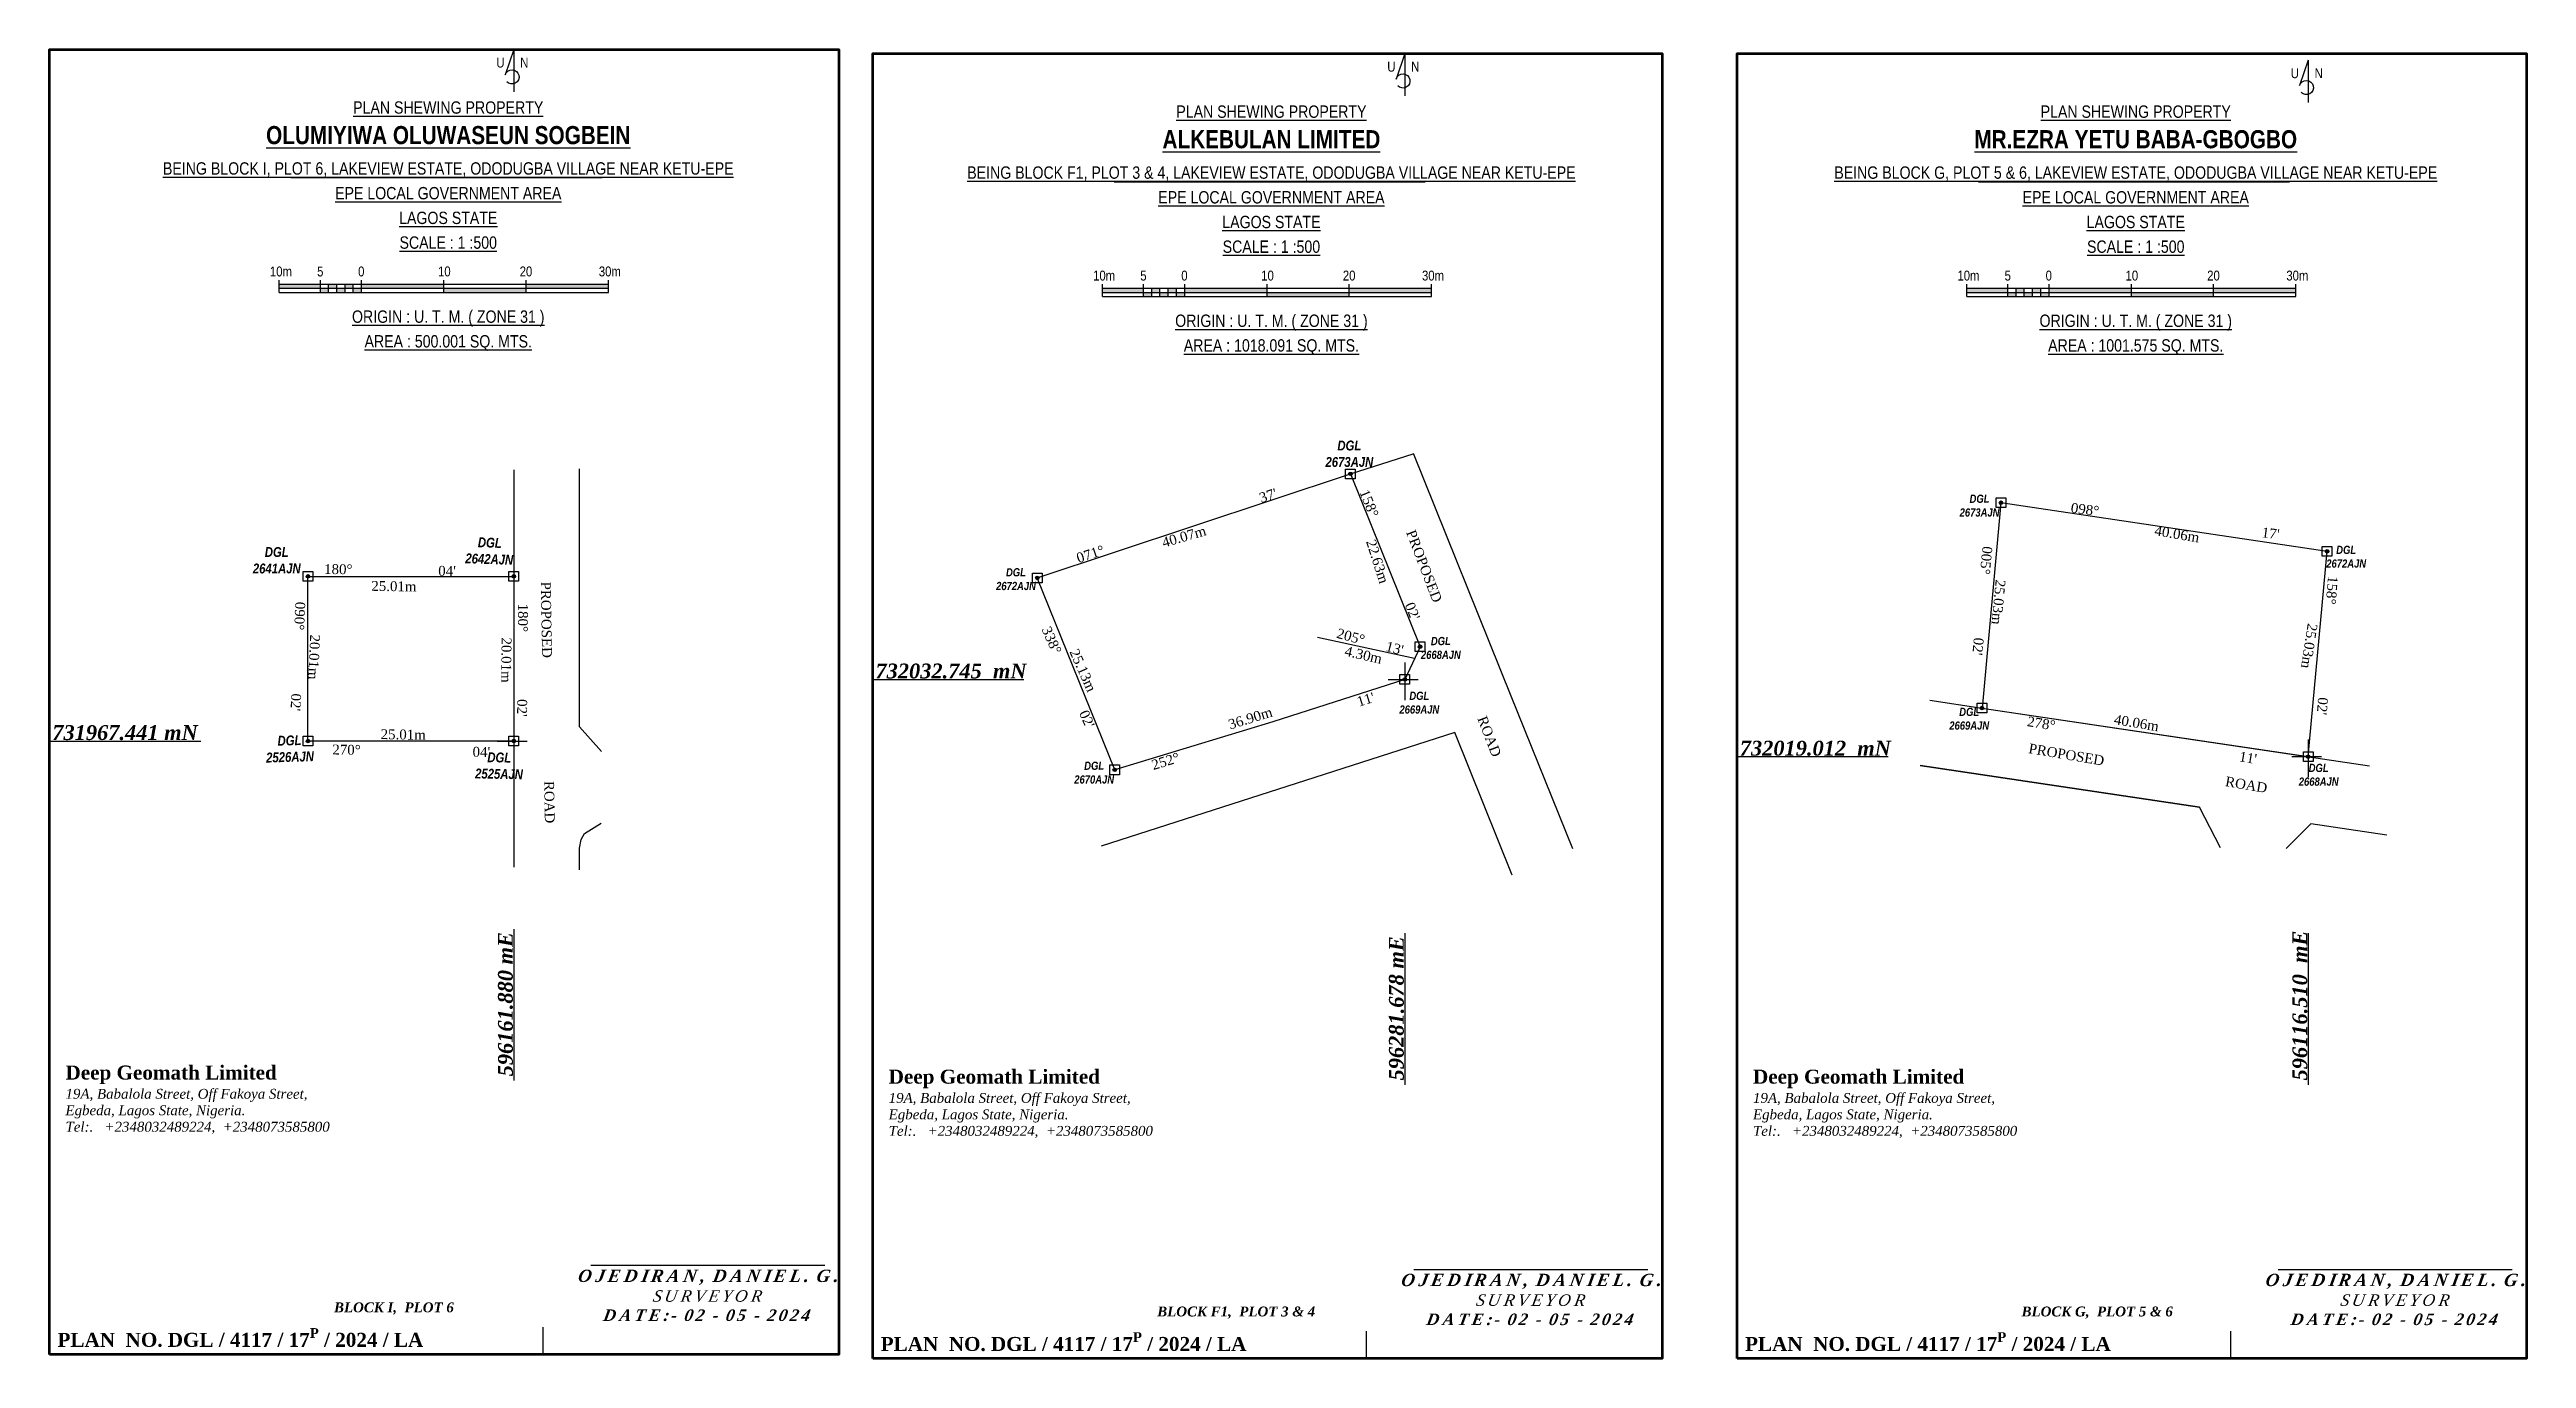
# Model space of a CAD drawing. Header units: metres. Extents: x 527079 to 600981, y 729644 to 782828.
# Drawn here: x 599317.6 to 599618.5, y 730705 to 730864 of the extents above; entities that cross this region are included whole.
import ezdxf

# ---------------------------------------------------------------- set-up
doc = ezdxf.new("R2010")
doc.units = ezdxf.units.M
doc.header["$MEASUREMENT"] = 0
doc.layers.add('adjusted', color=7, linetype='Continuous')
doc.layers.add('GRID&TITLE', color=7, linetype='Continuous')
doc.styles.add('style2', font='')
doc.styles.get('style2').set_extended_font_data('Arial Black')

msp = doc.modelspace()

# ---------------------------------------------------------------- texts
at = {"color": 0}
for s, insert, char_height, width, attachment_point in [('{\\fArial Narrow|b0|i0|c0|p34;U     N}', (599373.82486, 730863.01415), 1.2, 26.925119, 2), ('{\\fArial Narrow|b0|i0|c0|p34;U     N}', (599482.05856, 730862.51415), 1.2, 26.925119, 2), ('{\\fArial Narrow|b0|i0|c0|p34;U     N}', (599591.81098, 730861.72046), 1.2, 26.925119, 2), ('{\\fArial Narrow|b0|i0|c0|p34;10m}', (599345.71222, 730837.64093), 1.2, 26.925119, 2), ('{\\fArial Narrow|b0|i0|c0|p34;5}', (599350.48841, 730837.64093), 1.2, 26.925119, 2), ('{\\fArial Narrow|b0|i0|c0|p34;0}', (599355.47083, 730837.64093), 1.2, 26.925119, 2), ('{\\fArial Narrow|b0|i0|c0|p34;10}', (599365.56354, 730837.64093), 1.2, 26.925119, 2), ('{\\fArial Narrow|b0|i0|c0|p34;20}', (599375.4806, 730837.64093), 1.2, 26.925119, 2), ('{\\fArial Narrow|b0|i0|c0|p34;30m}', (599385.66656, 730837.64093), 1.2, 26.925119, 2), ('{\\fArial Narrow|b0|i0|c0|p34;10m}', (599445.71222, 730837.14093), 1.2, 26.925119, 2), ('{\\fArial Narrow|b0|i0|c0|p34;5}', (599450.48841, 730837.14093), 1.2, 26.925119, 2), ('{\\fArial Narrow|b0|i0|c0|p34;0}', (599455.47083, 730837.14093), 1.2, 26.925119, 2), ('{\\fArial Narrow|b0|i0|c0|p34;10}', (599465.56354, 730837.14093), 1.2, 26.925119, 2), ('{\\fArial Narrow|b0|i0|c0|p34;20}', (599475.4806, 730837.14093), 1.2, 26.925119, 2), ('{\\fArial Narrow|b0|i0|c0|p34;30m}', (599485.66656, 730837.14093), 1.2, 26.925119, 2), ('{\\fArial Narrow|b0|i0|c0|p34;10m}', (599550.71222, 730837.14093), 1.2, 26.925119, 2), ('{\\fArial Narrow|b0|i0|c0|p34;5}', (599555.48841, 730837.14093), 1.2, 26.925119, 2), ('{\\fArial Narrow|b0|i0|c0|p34;0}', (599560.47083, 730837.14093), 1.2, 26.925119, 2), ('{\\fArial Narrow|b0|i0|c0|p34;10}', (599570.56354, 730837.14093), 1.2, 26.925119, 2), ('{\\fArial Narrow|b0|i0|c0|p34;20}', (599580.4806, 730837.14093), 1.2, 26.925119, 2), ('{\\fArial Narrow|b0|i0|c0|p34;30m}', (599590.66656, 730837.14093), 1.2, 26.925119, 2), ('{\\fTimes New Roman|b1|i1|c0|p18;732032.745  mN}', (599417.93502, 730789.40706), 1.8, 45.9628771, 1), ('{\\fTimes New Roman|b1|i1|c0|p18;731967.441 mN}', (599317.93502, 730781.9274), 1.8, 45.9628771, 1), ('{\\fTimes New Roman|b1|i1|c0|p18;732019.012  mN}', (599522.93502, 730780.03016), 1.8, 45.9628771, 1), ('\\pi0.2701;{\\fTimes New Roman|b1|i1|c0|p18;\\H0.8824x;\\Q10.5;\\T1.3;OJEDIRAN, DANIEL. G.\\H1.1x;\\P\\fTimes New Roman|b0|i1|c0|p18;\\H0.8485x;SURVEYOR\\fTimes New Roman|b1|i1|c0|p18;\\P\\pi0;DATE:- 02 - 05 - 2024}', (599397.49499, 730715.78813), 1.7, 31.4335511, 2), ('\\pi0.2701;{\\fTimes New Roman|b1|i1|c0|p18;\\H0.8824x;\\Q10.5;\\T1.3;OJEDIRAN, DANIEL. G.\\H1.1x;\\P\\fTimes New Roman|b0|i1|c0|p18;\\H0.8485x;SURVEYOR\\fTimes New Roman|b1|i1|c0|p18;\\P\\pi0;DATE:- 02 - 05 - 2024}', (599497.49499, 730715.28813), 1.7, 31.4335511, 2), ('\\pi0.2701;{\\fTimes New Roman|b1|i1|c0|p18;\\H0.8824x;\\Q10.5;\\T1.3;OJEDIRAN, DANIEL. G.\\H1.1x;\\P\\fTimes New Roman|b0|i1|c0|p18;\\H0.8485x;SURVEYOR\\fTimes New Roman|b1|i1|c0|p18;\\P\\pi0;DATE:- 02 - 05 - 2024}', (599602.49499, 730715.28813), 1.7, 31.4335511, 2), ('{\\fTimes New Roman|b1|i1|c0|p18;BLOCK I,  PLOT 6}', (599352.16232, 730711.80774), 1.2, 45.9628771, 1), ('{\\fTimes New Roman|b1|i1|c0|p18;BLOCK F1,  PLOT 3 & 4}', (599452.16232, 730711.30774), 1.2, 45.9628771, 1), ('{\\fTimes New Roman|b1|i1|c0|p18;BLOCK G,  PLOT 5 & 6}', (599557.16232, 730711.30774), 1.2, 45.9628771, 1), ('\\A1;{\\fTimes New Roman|b1|i0|c0|p18;\\H1.03x;PLAN  NO.\\H0.9706x; \\H1.03x;DGL / 4117 / 17\\H0.7x;\\SP^ ;\\H1.429x; / 2024 / LA}', (599318.57287, 730708.68842), 1.65, 98.1290386, 1), ('\\A1;{\\fTimes New Roman|b1|i0|c0|p18;\\H1.03x;PLAN  NO.\\H0.9706x; \\H1.03x;DGL / 4117 / 17\\H0.7x;\\SP^ ;\\H1.429x; / 2024 / LA}', (599418.57287, 730708.18842), 1.65, 98.1290386, 1), ('\\A1;{\\fTimes New Roman|b1|i0|c0|p18;\\H1.03x;PLAN  NO.\\H0.9706x; \\H1.03x;DGL / 4117 / 17\\H0.7x;\\SP^ ;\\H1.429x; / 2024 / LA}', (599523.57287, 730708.18842), 1.65, 98.1290386, 1)]:
    msp.add_mtext(s, dxfattribs=dict(at, insert=insert, char_height=char_height, width=width, attachment_point=attachment_point))
at = {"color": 0, "char_height": 1.5, "width": 113.0007569, "attachment_point": 2, "line_spacing_factor": 1.2}
for s, insert in [('{\\fArial Narrow|b0|i0|c0|p34;\\LPLAN SHEWING PROPERTY\\P\\fArial Narrow|b1|i0|c0|p34;\\H1.46733x;OLUMIYIWA OLUWASEUN SOGBEIN\\P\\fArial Narrow|b0|i0|c0|p34;\\H0.68154x;BEING BLOCK I, PLOT 6, LAKEVIEW ESTATE, ODODUGBA VILLAGE NEAR KETU-EPE\\PEPE \\H0.9995x;LOCAL GOVERNMENT AREA\\PLAGOS STATE\\PSCALE : 1 :500\\P\\P\\PORIGIN : U. T. M. ( ZONE 31 )\\PAREA : 500.001 SQ. MTS.}', (599366.03607, 730857.70554)), ('{\\fArial Narrow|b0|i0|c0|p34;\\LPLAN SHEWING PROPERTY\\P\\fArial Narrow|b1|i0|c0|p34;\\H1.46733x;ALKEBULAN LIMITED\\P\\fArial Narrow|b0|i0|c0|p34;\\H0.68154x;BEING BLOCK F1, PLOT 3 & 4, LAKEVIEW ESTATE, ODODUGBA VILLAGE NEAR KETU-EPE\\PEPE \\H0.9995x;LOCAL GOVERNMENT AREA\\PLAGOS STATE\\PSCALE : 1 :500\\P\\P\\PORIGIN : U. T. M. ( ZONE 31 )\\PAREA : 1018.091 SQ. MTS.}', (599466.03607, 730857.20554)), ('{\\fArial Narrow|b0|i0|c0|p34;\\LPLAN SHEWING PROPERTY\\P\\fArial Narrow|b1|i0|c0|p34;\\H1.46733x;MR.EZRA YETU BABA-GBOGBO\\P\\fArial Narrow|b0|i0|c0|p34;\\H0.68154x;BEING BLOCK G, PLOT 5 & 6, LAKEVIEW ESTATE, ODODUGBA VILLAGE NEAR KETU-EPE\\PEPE \\H0.9995x;LOCAL GOVERNMENT AREA\\PLAGOS STATE\\PSCALE : 1 :500\\P\\P\\PORIGIN : U. T. M. ( ZONE 31 )\\PAREA : 1001.575 SQ. MTS.}', (599571.03607, 730857.20554))]:
    msp.add_mtext(s, dxfattribs=dict(at, insert=insert))
at = {"color": 0}
for s, insert, char_height, width, attachment_point, rotation in [('\\pxt115;{\\fArial Narrow|b1|i1|c0|p34;DGL\\P2673AJN}', (599475.5, 730816.5), 1.2, 278.2584131, 2, 0.1477129), ('\\pxt115;{\\fArial Narrow|b1|i1|c0|p34;DGL\\P2673AJN}', (599552.05542, 730809.93343), 1, 278.2584131, 2, 0.1477129), ('\\pxt115;{\\fArial Narrow|b1|i1|c0|p34;DGL\\P2641AJN}', (599345.19781, 730803.56316), 1.2, 278.2584131, 2, 0.1477129), ('\\pxt115;{\\fArial Narrow|b1|i1|c0|p34;DGL\\P2642AJN}', (599371.11032, 730804.70045), 1.2, 278.2584131, 2, 357.9866334), ('\\pxt115;{\\fArial Narrow|b1|i1|c0|p34;DGL\\P2672AJN}', (599596.59601, 730803.7242), 1, 278.2584131, 2, 0.1477129), ('\\pxt115;{\\fArial Narrow|b1|i1|c0|p34;DGL\\P2672AJN}', (599435, 730801), 1, 278.2584131, 2, 0.1477129), ('\\pxt115;{\\fArial Narrow|b1|i1|c0|p34;DGL\\P2668AJN}', (599486.61489, 730792.64551), 1, 278.2584131, 2, 0.1477129), ('\\pxt115;{\\fArial Narrow|b1|i1|c0|p34;DGL\\P2669AJN}', (599484, 730786), 1, 278.2584131, 2, 0.1477129), ('\\pxt115;{\\fArial Narrow|b1|i1|c0|p34;DGL\\P2669AJN}', (599550.80016, 730784.04594), 1, 278.2584131, 2, 0.1477129), ('\\pxt115;{\\fArial Narrow|b1|i1|c0|p34;DGL\\P2526AJN}', (599346.73081, 730780.67), 1.2, 278.2584131, 2, 1.8262297), ('\\pxt115;{\\fArial Narrow|b1|i1|c0|p34;DGL\\P2525AJN}', (599372.24892, 730778.60799), 1.2, 278.2584131, 2, 359.0188781), ('\\pxt115;{\\fArial Narrow|b1|i1|c0|p34;DGL\\P2670AJN}', (599444.5, 730777.5), 1, 278.2584131, 2, 0.1477129), ('\\pxt115;{\\fArial Narrow|b1|i1|c0|p34;DGL\\P2668AJN}', (599593.25086, 730777.23797), 1, 278.2584131, 2, 0.1477129), ('{\\fTimes New Roman|b1|i1|c0|p18;596161.880 mE}', (599372.07969, 730739.26826), 1.8, 46.6762144, 1, 90), ('{\\fTimes New Roman|b1|i1|c0|p18;596281.678 mE}', (599480.3134, 730738.76826), 1.8, 46.6762144, 1, 90), ('{\\fTimes New Roman|b1|i1|c0|p18;596116.510  mE}', (599590.06581, 730738.76826), 1.8, 46.6762144, 1, 90)]:
    msp.add_mtext(s, dxfattribs=dict(at, insert=insert, char_height=char_height, width=width, attachment_point=attachment_point, rotation=rotation))
at = {"color": 0, "linetype": 'Continuous', "lineweight": -3, "char_height": 1.2}
for s, insert, attachment_point, rotation in [("{\\fTimes New Roman|b0|i0|c0|p18;071°                                            37'}", (599454.72149, 730805.58218), 8, 18.2321092), ("{\\fTimes New Roman|b0|i0|c0|p18;158°                         02'}", (599479.846, 730802.39701), 8, 291.8832841), ("{\\fTimes New Roman|b0|i0|c0|p18;098°                                            17'}", (599575.74257, 730806.11635), 8, 352.6594406), ('{\\fTimes New Roman|b0|i0|c0|p18;40.06m}', (599576.14596, 730805.74011), 2, 350.6140321), ('{\\fTimes New Roman|b0|i0|c0|p18;40.07m}', (599455.24777, 730805.41692), 2, 16.1867007), ('{\\fTimes New Roman|b0|i0|c0|p18;22.63m}', (599479.5, 730802), 2, 287.8878395), ('{\\fTimes New Roman|b0|i0|c0|p18;PROPOSED                                 ROAD}', (599487.61489, 730791.64551), 8, 290.9572888), ("{\\fTimes New Roman|b0|i0|c0|p18;005°                 02'}", (599553.00034, 730796.9793), 2, 264.604467), ("{\\fTimes New Roman|b0|i0|c0|p18;180°                       04'}", (599358.95078, 730800.15657), 8, 359.0839717), ('{\\fTimes New Roman|b0|i0|c0|p18;25.01m}', (599359.44679, 730799.4066), 2, 359.0839717), ('{\\fTimes New Roman|b0|i0|c0|p18;PROPOSED                                 ROAD}', (599377.51649, 730784.6807), 8, 270.9741823), ('{\\fTimes New Roman|b0|i0|c0|p18;25.03m}', (599553.74862, 730796.93102), 8, 264.604467), ("{\\fTimes New Roman|b0|i0|c0|p18;158°                         02'}", (599593.69817, 730791.65051), 8, 265.318233), ("{\\fTimes New Roman|b0|i0|c0|p18;090°                 02'}", (599348.3744, 730790.24293), 2, 267.4448304), ("{\\fTimes New Roman|b0|i0|c0|p18;180°                  02'}", (599374.44876, 730789.82649), 8, 269.4528907), ('{\\fTimes New Roman|b0|i0|c0|p18;25.03m}', (599592.71115, 730791.45016), 2, 261.3227883), ('{\\fTimes New Roman|b0|i0|c0|p18;20.01m}', (599349.12415, 730790.23179), 8, 267.4448304), ('{\\fTimes New Roman|b0|i0|c0|p18;20.01m}', (599373.69877, 730789.82888), 2, 269.4528907), ("{\\fTimes New Roman|b0|i0|c0|p18;338°                 02'}", (599441.89811, 730788.0048), 2, 294.080356), ('{\\fTimes New Roman|b0|i0|c0|p18;25.13m}', (599442.57329, 730788.33096), 8, 294.080356), ("{\\fTimes New Roman|b0|i0|c0|p18;205°      13'}", (599478.18119, 730792.65638), 2, 345.1289106), ('{\\fTimes New Roman|b0|i0|c0|p18;4.30m}', (599477.08147, 730789.85276), 8, 347.2726058), ("{\\fTimes New Roman|b0|i0|c0|p18;252°                                                  11'}", (599464.84121, 730781.77951), 2, 17.1444437), ('{\\fTimes New Roman|b0|i0|c0|p18;36.90m}', (599463.66177, 730782.18375), 8, 17.1444437), ("{\\fTimes New Roman|b0|i0|c0|p18;278°                                                  11'}", (599571.89938, 730780.70298), 2, 350.5793925), ('{\\fTimes New Roman|b0|i0|c0|p18;40.06m}', (599571.02524, 730781.592), 8, 350.5793925), ("{\\fTimes New Roman|b0|i0|c0|p18;270°                              04'}", (599361.5548, 730779.41831), 2, 359.0839717), ('{\\fTimes New Roman|b0|i0|c0|p18;25.01m}', (599360.55879, 730780.16828), 8, 359.0839717), ('{\\fTimes New Roman|b0|i0|c0|p18;PROPOSED                                 ROAD}', (599572.42244, 730776.09671), 8, 350.4868968)]:
    msp.add_mtext(s, dxfattribs=dict(at, insert=insert, attachment_point=attachment_point, rotation=rotation))
at = {"layer": 'GRID&TITLE', "color": 0, "char_height": 1.5, "width": 117.584978, "attachment_point": 1, "style": 'style2'}
for insert in [(599319.53969, 730740.58094), (599419.53969, 730740.08094), (599524.53969, 730740.08094)]:
    msp.add_mtext('{\\fTimes New Roman|b1|i0|c0|p18;\\H1.133x;Deep Geomath Limited\\P\\fTimes New Roman|b0|i1|c0|p18;\\H0.7061x;19A, Babalola Street, Off Fakoya Street, \\PEgbeda, Lagos State, Nigeria.\\PTel:.   +2348032489224,  +2348073585800}', dxfattribs=dict(at, insert=insert))

# ---------------------------------------------------------------- hatches: boundary and pattern name
h = msp.add_hatch(color=0)
h.paths.add_polyline_path([(599350.5, 730835.5), (599345.5, 730835.5), (599345.5, 730835), (599350.5, 730835)])
h.paths.add_polyline_path([(599365.5, 730835.5), (599355.5, 730835.5), (599355.5, 730835), (599365.5, 730835)])
h.paths.add_polyline_path([(599385.5, 730835.5), (599375.5, 730835.5), (599375.5, 730835), (599385.5, 730835)])
h = msp.add_hatch(color=0)
h.paths.add_polyline_path([(599354.5, 730835), (599354.5, 730834.5), (599355.5, 730834.5), (599355.5, 730835)])
h.paths.add_polyline_path([(599353.5, 730835.5), (599353.5, 730835), (599354.5, 730835), (599354.5, 730835.5)])
h.paths.add_polyline_path([(599353.5, 730834.5), (599353.5, 730835), (599352.5, 730835), (599352.5, 730834.5)])
h.paths.add_polyline_path([(599351.5, 730835.5), (599351.5, 730835), (599352.5, 730835), (599352.5, 730835.5)])
h.paths.add_polyline_path([(599350.5, 730835), (599350.5, 730834.5), (599351.5, 730834.5), (599351.5, 730835)])
for points in [[(599375.5, 730835), (599365.5, 730835), (599365.5, 730834.5), (599375.5, 730834.5)], [(599475.5, 730834.5), (599465.5, 730834.5), (599465.5, 730834), (599475.5, 730834)], [(599580.5, 730834.5), (599570.5, 730834.5), (599570.5, 730834), (599580.5, 730834)], [(599475.84887, 730812.4508, 1), (599475.41886, 730812.4508, 1)], [(599554.87437, 730808.94459, 1), (599554.44436, 730808.94459, 1)], [(599594.49936, 730803.03645, 1), (599594.06935, 730803.03645, 1)], [(599349.21501, 730800, 1), (599348.78499, 730800, 1)], [(599374.21501, 730800, 1), (599373.78499, 730800, 1)], [(599437.81447, 730799.81539, 1), (599437.38446, 730799.81539, 1)], [(599484.31313, 730791.45759, 1), (599483.88311, 730791.45759, 1)], [(599482.44871, 730787.47966, 1), (599482.0187, 730787.47966, 1)], [(599552.57614, 730784.01089, 1), (599552.14613, 730784.01089, 1)], [(599349.21501, 730780, 1), (599348.78499, 730780, 1)], [(599374.21501, 730780, 1), (599373.78499, 730780, 1)], [(599447.21501, 730776.5, 1), (599446.78499, 730776.5, 1)], [(599592.20113, 730778.10276, 1), (599591.77112, 730778.10276, 1)]]:
    msp.add_hatch(color=0).paths.add_polyline_path(points)
h = msp.add_hatch(color=0)
h.paths.add_polyline_path([(599450.5, 730835), (599445.5, 730835), (599445.5, 730834.5), (599450.5, 730834.5)])
h.paths.add_polyline_path([(599465.5, 730835), (599455.5, 730835), (599455.5, 730834.5), (599465.5, 730834.5)])
h.paths.add_polyline_path([(599485.5, 730835), (599475.5, 730835), (599475.5, 730834.5), (599485.5, 730834.5)])
h = msp.add_hatch(color=0)
h.paths.add_polyline_path([(599454.5, 730834.5), (599454.5, 730834), (599455.5, 730834), (599455.5, 730834.5)])
h.paths.add_polyline_path([(599453.5, 730835), (599453.5, 730834.5), (599454.5, 730834.5), (599454.5, 730835)])
h.paths.add_polyline_path([(599453.5, 730834), (599453.5, 730834.5), (599452.5, 730834.5), (599452.5, 730834)])
h.paths.add_polyline_path([(599451.5, 730835), (599451.5, 730834.5), (599452.5, 730834.5), (599452.5, 730835)])
h.paths.add_polyline_path([(599450.5, 730834.5), (599450.5, 730834), (599451.5, 730834), (599451.5, 730834.5)])
h = msp.add_hatch(color=0)
h.paths.add_polyline_path([(599555.5, 730835), (599550.5, 730835), (599550.5, 730834.5), (599555.5, 730834.5)])
h.paths.add_polyline_path([(599570.5, 730835), (599560.5, 730835), (599560.5, 730834.5), (599570.5, 730834.5)])
h.paths.add_polyline_path([(599590.5, 730835), (599580.5, 730835), (599580.5, 730834.5), (599590.5, 730834.5)])
h = msp.add_hatch(color=0)
h.paths.add_polyline_path([(599559.5, 730834.5), (599559.5, 730834), (599560.5, 730834), (599560.5, 730834.5)])
h.paths.add_polyline_path([(599558.5, 730835), (599558.5, 730834.5), (599559.5, 730834.5), (599559.5, 730835)])
h.paths.add_polyline_path([(599558.5, 730834), (599558.5, 730834.5), (599557.5, 730834.5), (599557.5, 730834)])
h.paths.add_polyline_path([(599556.5, 730835), (599556.5, 730834.5), (599557.5, 730834.5), (599557.5, 730835)])
h.paths.add_polyline_path([(599555.5, 730834.5), (599555.5, 730834), (599556.5, 730834), (599556.5, 730834.5)])

# ---------------------------------------------------------------- linework, layer by layer
at = {"color": 0}
for p, q in [((599345.5, 730834.5), (599345.5, 730836)), ((599345.5, 730834.5), (599345.5, 730836)), ((599350.5, 730834.5), (599350.5, 730836)), ((599350.5, 730834.5), (599350.5, 730836)), ((599351.5, 730834.5), (599351.5, 730835.5)), ((599352.5, 730834.5), (599352.5, 730835.5)), ((599353.5, 730834.5), (599353.5, 730835.5)), ((599354.5, 730834.5), (599354.5, 730835.5)), ((599355.5, 730834.5), (599355.5, 730836)), ((599365.5, 730834.5), (599365.5, 730836)), ((599365.5, 730835), (599375.5, 730835)), ((599375.5, 730834.5), (599375.5, 730836)), ((599385.5, 730834.5), (599385.5, 730836)), ((599445.5, 730834), (599445.5, 730835.5)), ((599445.5, 730834), (599445.5, 730835.5)), ((599450.5, 730834), (599450.5, 730835.5)), ((599450.5, 730834), (599450.5, 730835.5)), ((599451.5, 730834), (599451.5, 730835)), ((599452.5, 730834), (599452.5, 730835)), ((599453.5, 730834), (599453.5, 730835)), ((599454.5, 730834), (599454.5, 730835)), ((599455.5, 730834), (599455.5, 730835.5)), ((599465.5, 730834), (599465.5, 730835.5)), ((599465.5, 730834.5), (599475.5, 730834.5)), ((599475.5, 730834), (599475.5, 730835.5)), ((599485.5, 730834), (599485.5, 730835.5)), ((599550.5, 730834), (599550.5, 730835.5)), ((599550.5, 730834), (599550.5, 730835.5)), ((599555.5, 730834), (599555.5, 730835.5)), ((599555.5, 730834), (599555.5, 730835.5)), ((599556.5, 730834), (599556.5, 730835)), ((599557.5, 730834), (599557.5, 730835)), ((599558.5, 730834), (599558.5, 730835)), ((599559.5, 730834), (599559.5, 730835)), ((599560.5, 730834), (599560.5, 730835.5)), ((599570.5, 730834), (599570.5, 730835.5)), ((599570.5, 730834.5), (599580.5, 730834.5)), ((599580.5, 730834), (599580.5, 730835.5)), ((599590.5, 730834), (599590.5, 730835.5)), ((599383.3472, 730716.31384), (599411.76618, 730716.31384)), ((599483.3472, 730715.81384), (599511.76618, 730715.81384)), ((599588.3472, 730715.81384), (599616.76618, 730715.81384))]:
    msp.add_line(p, q, dxfattribs=at)
at = {"color": 114, "true_color": 0x139b48}
for p, q in [((599475.63387, 730812.4508), (599483.26933, 730814.907)), ((599482.23371, 730787.47966), (599482.23371, 730784.9778)), ((599544.82681, 730777.04583), (599578.7801, 730771.98336)), ((599591.98612, 730778.10276), (599591.98612, 730775.60089)), ((599592.3171, 730769.96497), (599601.51857, 730768.59302))]:
    msp.add_line(p, q, dxfattribs=at)
at = {"color": 0}
for points in [[(599374, 730863.997), (599372.95503, 730860.91115, -3.816456624), (599373.14926, 730860.09077)], [(599482.23371, 730863.497), (599481.18874, 730860.41115, -3.816456624), (599481.38296, 730859.59077)], [(599591.98612, 730862.70331), (599590.94115, 730859.61746, -3.816456624), (599591.13538, 730858.79708)]]:
    msp.add_lwpolyline(points, format="xyb", dxfattribs=at)
for points in [[(599374, 730863.997), (599374, 730858.87613)], [(599482.23371, 730863.497), (599482.23371, 730858.37613)], [(599591.98612, 730862.70331), (599591.98612, 730857.58244)], [(599346.93152, 730848.4358), (599384.72691, 730848.4358)], [(599446.93152, 730847.9358), (599484.72691, 730847.9358)], [(599551.93152, 730847.9358), (599589.72691, 730847.9358)], [(599345.5, 730835.5), (599385.5, 730835.5)], [(599345.5, 730835), (599365.5, 730835)], [(599345.5, 730834.5), (599385.5, 730834.5)], [(599375.5, 730835), (599385.5, 730835)], [(599445.5, 730835), (599485.5, 730835)], [(599445.5, 730834.5), (599465.5, 730834.5)], [(599445.5, 730834), (599485.5, 730834)], [(599475.5, 730834.5), (599485.5, 730834.5)], [(599550.5, 730835), (599590.5, 730835)], [(599550.5, 730834.5), (599570.5, 730834.5)], [(599550.5, 730834), (599590.5, 730834)], [(599580.5, 730834.5), (599590.5, 730834.5)], [(599475.04502, 730813.03964), (599476.22272, 730813.03964), (599476.22272, 730811.86195), (599475.04502, 730811.86195), (599475.04502, 730813.03964)], [(599554.07052, 730809.53343), (599555.24822, 730809.53343), (599555.24822, 730808.35574), (599554.07052, 730808.35574), (599554.07052, 730809.53343)], [(599593.69551, 730803.6253), (599594.8732, 730803.6253), (599594.8732, 730802.4476), (599593.69551, 730802.4476), (599593.69551, 730803.6253)], [(599348.41115, 730800.58885), (599349.58885, 730800.58885), (599349.58885, 730799.41115), (599348.41115, 730799.41115), (599348.41115, 730800.58885)], [(599373.41115, 730800.58885), (599374.58885, 730800.58885), (599374.58885, 730799.41115), (599373.41115, 730799.41115), (599373.41115, 730800.58885)], [(599437.01062, 730800.40424), (599438.18831, 730800.40424), (599438.18831, 730799.22654), (599437.01062, 730799.22654), (599437.01062, 730800.40424)], [(599483.43028, 730790.03268), (599471.62015, 730792.58399)], [(599483.50927, 730792.04644), (599484.68697, 730792.04644), (599484.68697, 730790.86874), (599483.50927, 730790.86874), (599483.50927, 730792.04644)], [(599481.64486, 730788.06851), (599482.82255, 730788.06851), (599482.82255, 730786.89081), (599481.64486, 730786.89081), (599481.64486, 730788.06851)], [(599482.23371, 730789.55372), (599482.23371, 730784.9778)], [(599417.602, 730787.47966), (599435.96791, 730787.47966)], [(599480.22731, 730787.47966), (599483.86855, 730787.47966)], [(599374, 730782.07406), (599374, 730777.49813)], [(599551.77229, 730784.59974), (599552.94998, 730784.59974), (599552.94998, 730783.42205), (599551.77229, 730783.42205), (599551.77229, 730784.59974)], [(599317.602, 730780), (599335.96791, 730780)], [(599348.41115, 730780.58885), (599349.58885, 730780.58885), (599349.58885, 730779.41115), (599348.41115, 730779.41115), (599348.41115, 730780.58885)], [(599371.9936, 730780), (599375.63485, 730780)], [(599373.41115, 730780.58885), (599374.58885, 730780.58885), (599374.58885, 730779.41115), (599373.41115, 730779.41115), (599373.41115, 730780.58885)], [(599591.98612, 730780.17682), (599591.98612, 730775.60089)], [(599446.41115, 730777.08885), (599447.58885, 730777.08885), (599447.58885, 730775.91115), (599446.41115, 730775.91115), (599446.41115, 730777.08885)], [(599522.602, 730778.10276), (599540.96791, 730778.10276)], [(599589.97972, 730778.10276), (599593.62097, 730778.10276)], [(599591.39727, 730778.69161), (599592.57497, 730778.69161), (599592.57497, 730777.51391), (599591.39727, 730777.51391), (599591.39727, 730778.69161)], [(599374, 730757.14599), (599374, 730738.74697)], [(599482.23371, 730756.64599), (599482.23371, 730738.24697)], [(599591.98612, 730756.64599), (599591.98612, 730738.24697)], [(599377.54509, 730708.80046), (599377.54509, 730705.5)], [(599477.54509, 730708.30046), (599477.54509, 730705)], [(599582.54509, 730708.30046), (599582.54509, 730705)]]:
    msp.add_lwpolyline(points, dxfattribs=at)
at = {"color": 114, "true_color": 0x139b48}
for points in [[(599374, 730812.92353), (599374, 730764.68627)], [(599384.64058, 730778.73181), (599382, 730781.7102), (599382, 730813.05855)], [(599437.59947, 730799.81539), (599456.61667, 730806.13309), (599475.63387, 730812.4508), (599484.09812, 730791.45759), (599482.23371, 730787.47966), (599466.21351, 730782.33082), (599447, 730776.5), (599437.59947, 730799.81539)], [(599483.24075, 730814.97788), (599495.13145, 730785.48632), (599502.61331, 730766.92966)], [(599349, 730800), (599374, 730800), (599374, 730780), (599349, 730780), (599349, 730800)], [(599546.00658, 730784.95836), (599552.36114, 730784.01089), (599599.44507, 730776.99062)], [(599495.27929, 730763.72582), (599488.30346, 730781.02743), (599445.34961, 730767.2222)], [(599581.31896, 730767.03645), (599578.7801, 730771.98336), (599544.82681, 730777.04583)], [(599382, 730764.37255), (599382, 730767.0049), (599382.18259, 730768.03553), (599382.57576, 730768.77212), (599384.62688, 730770.03611)], [(599592.3171, 730769.96497), (599592.31846, 730769.93161), (599589.31859, 730766.9602)]]:
    msp.add_lwpolyline(points, dxfattribs=at)
msp.add_lwpolyline([(599591.98612, 730778.10276), (599594.28435, 730803.03645), (599554.65937, 730808.94459), (599552.36114, 730784.01089)], close=True, dxfattribs=at)
at = {"color": 0}
for centre in [(599475.63387, 730812.4508), (599554.65937, 730808.94459), (599594.28435, 730803.03645), (599349, 730800), (599374, 730800), (599437.59947, 730799.81539), (599484.09812, 730791.45759), (599482.23371, 730787.47966), (599552.36114, 730784.01089), (599349, 730780), (599374, 730780), (599447, 730776.5), (599591.98612, 730778.10276)]:
    msp.add_circle(centre, 0.21501, dxfattribs=at)
at = {"layer": 'adjusted', "color": 0, "lineweight": 100}
for points in [[(599317.602, 730705.5), (599317.602, 730863.997), (599413.5, 730863.997), (599413.5, 730705.5)], [(599417.602, 730705), (599417.602, 730863.497), (599513.5, 730863.497), (599513.5, 730705)], [(599522.602, 730705), (599522.602, 730863.497), (599618.5, 730863.497), (599618.5, 730705)]]:
    msp.add_lwpolyline(points, close=True, dxfattribs=at)

msp.set_redraw_order([(e.dxf.handle, doc.entitydb.next_handle()) for e in msp.query("TEXT MTEXT ATTDEF DIMENSION ARC_DIMENSION")])  # texts and dimensions are drawn at this point

doc.saveas('drawing.dxf')
